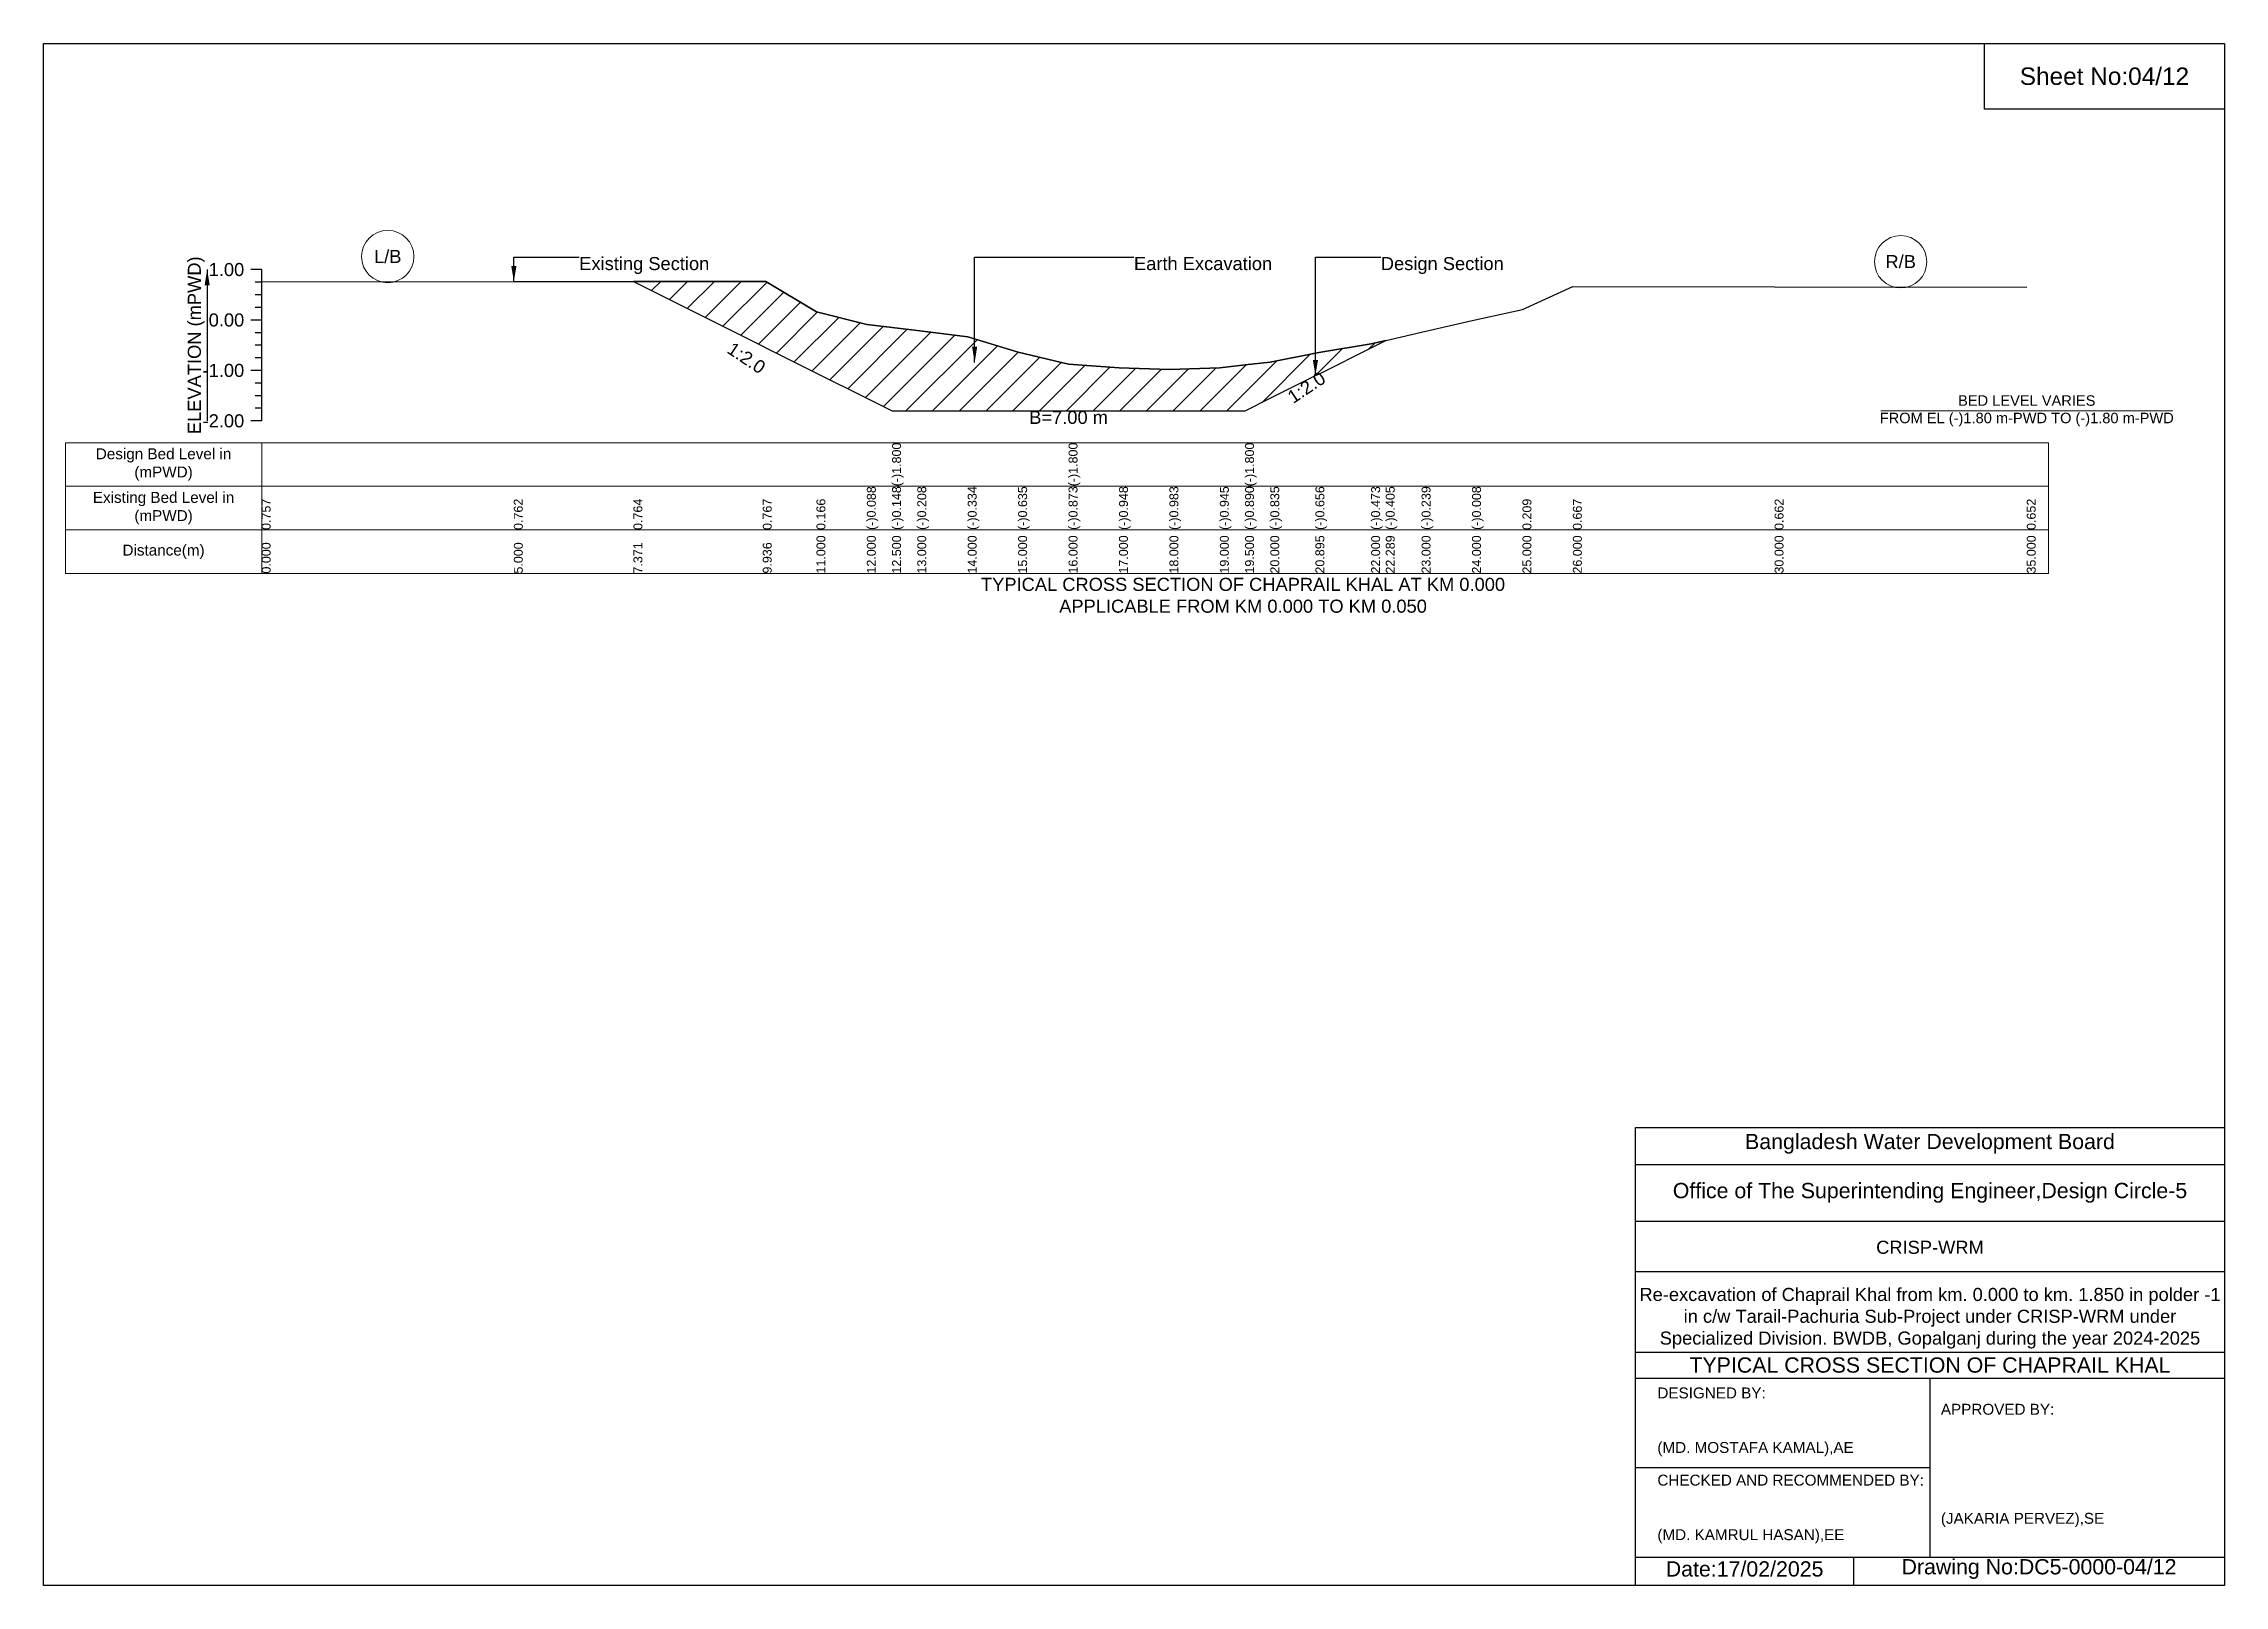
# Model space of a CAD drawing. Header units: inches. Extents: x 91000 to 218000, y -5656 to 0.
# Drawn here: x 130000 to 138000, y -5656 to 0 of the extents above; entities that cross this region are included whole.
import ezdxf

# ---------------------------------------------------------------- set-up
doc = ezdxf.new("R2010")
doc.units = ezdxf.units.IN
doc.header["$LTSCALE"] = 7
doc.header["$MEASUREMENT"] = 0
for name, color, linetype, lineweight in [('Cross section Data Border', 7, 'Continuous', 9), ('Cross Section Labels', 7, 'Continuous', 9), ('Existing_Bed_Level for Xsection', 7, 'Continuous', 25)]:
    doc.layers.add(name, color=color, linetype=linetype, lineweight=lineweight)
doc.styles.get("Standard").update_dxf_attribs({"font": 'arial.ttf'})
doc.dimstyles.get("Standard").update_dxf_attribs({"dimtxt": 0.18, "dimasz": 0.18, "dimexe": 0.18, "dimexo": 0.0625, "dimgap": 0.09, "dimtad": 0, "dimtih": 1, "dimtoh": 1, "dimdec": 4, "dimzin": 0, "dimdsep": 46, "dimtxsty": 'Standard', "dimcen": 0.09, "dimadec": 0, "dimazin": 0, "dimtfac": 1, "dimtdec": 4, "dimtofl": 0, "dimtmove": 0, "dimatfit": 3, "dimfxl": 1, "dimtolj": 1, "dimtzin": 0, "dimarcsym": 0})

msp = doc.modelspace()

# ---------------------------------------------------------------- texts
at = {"attachment_point": 5}
for s, insert, char_height in [('Sheet No:04/12', (137560, -120), 64), ('Bangladesh Water Development Board', (136920, -4036), 56), ('Office of The Superintending Engineer,Design Circle-5', (136920, -4216), 56)]:
    msp.add_mtext(s, dxfattribs=dict(at, insert=insert, char_height=char_height))
for s, insert, char_height, width, attachment_point in [('CRISP-WRM', (136920, -4416), 48, 2240, 5), ('Re-excavation of Chaprail Khal from km. 0.000 to km. 1.850 in polder -1  in c/w Tarail-Pachuria Sub-Project under CRISP-WRM under Specialized Division. BWDB, Gopalganj during the year 2024-2025', (136920, -4676), 48, 2160, 5), ('TYPICAL CROSS SECTION OF CHAPRAIL KHAL', (136920, -4848), 56, 2240, 5), ('DESIGNED BY:^J^J^J(MD. MOSTAFA KAMAL),AE', (135920, -5056), 40, 1120, 4), ('APPROVED BY:^J^J^J^J^J^J(JAKARIA PERVEZ),SE', (136960, -5216), 40, 1120, 4), ('CHECKED AND RECOMMENDED BY:^J^J^J(MD. KAMRUL HASAN),EE', (135920, -5376), 40, 1120, 4), ('Date:17/02/2025', (136240, -5596), 56, 1120, 5), ('Drawing No:DC5-0000-04/12', (137320, -5596), 56, 1760, 5)]:
    msp.add_mtext(s, dxfattribs=dict(insert=insert, char_height=char_height, width=width, attachment_point=attachment_point))
at = {"layer": 'Cross section Data Border', "char_height": 40, "width": 640, "attachment_point": 5}
for s, insert in [('Design Bed Level in (mPWD)', (130440, -1544.1)), ('Existing Bed Level in (mPWD)', (130440, -1704.1)), ('Distance(m)', (130440, -1864.1))]:
    msp.add_mtext(s, dxfattribs=dict(at, insert=insert))
at = {"layer": 'Cross Section Labels'}
for s, insert, char_height, attachment_point in [('L/B', (131262.5, -781.1), 48, 5), ('Existing Section', (131965, -782.9), 48, 1), ('Earth Excavation', (134000, -782.9), 48, 1), ('Design Section', (134905.5, -782.9), 48, 1), ('R/B', (136812.5, -800.1), 48, 5), ('B=7.00 m', (133760, -1347.1), 48, 2), ('BED LEVEL VARIES ^JFROM EL (-)1.80 m-PWD TO (-)1.80 m-PWD', (137275, -1347.1), 38.4, 5), ('TYPICAL CROSS SECTION OF CHAPRAIL KHAL AT KM 0.000^JAPPLICABLE FROM KM 0.000 TO KM 0.050', (134400, -2024.1), 48, 5)]:
    msp.add_mtext(s, dxfattribs=dict(at, insert=insert, char_height=char_height, attachment_point=attachment_point))
at = {"layer": 'Cross Section Labels', "char_height": 48, "attachment_point": 2}
for insert, rotation in [((132591.8, -1133.1), 326.30993), ((134619.3, -1241.3), 33.69007)]:
    msp.add_mtext('1:2.0', dxfattribs=dict(at, insert=insert, rotation=rotation))
at = {"layer": 'Existing_Bed_Level for Xsection', "rotation": 90}
for s, insert, char_height, attachment_point in [('ELEVATION (mPWD)', (130560, -1106.6), 48, 5), ('(-)1.800', (133112.5, -1624.1), 32.8, 1), ('(-)1.800', (133760, -1624.1), 32.8, 1), ('(-)1.800', (134407.5, -1624.1), 32.8, 1), ('0.757', (130800, -1784.1), 32.8, 1), ('0.762', (131725, -1784.1), 32.8, 1), ('0.764', (132163.7, -1784.1), 32.8, 1), ('0.767', (132638.1, -1784.1), 32.8, 1), ('0.166', (132835, -1784.1), 32.8, 1), ('(-)0.088', (133020, -1784.1), 32.8, 1), ('(-)0.148', (133112.5, -1784.1), 32.8, 1), ('(-)0.208', (133205, -1784.1), 32.8, 1), ('(-)0.334', (133390, -1784.1), 32.8, 1), ('(-)0.635', (133575, -1784.1), 32.8, 1), ('(-)0.873', (133760, -1784.1), 32.8, 1), ('(-)0.948', (133945, -1784.1), 32.8, 1), ('(-)0.983', (134130, -1784.1), 32.8, 1), ('(-)0.945', (134315, -1784.1), 32.8, 1), ('(-)0.890', (134407.5, -1784.1), 32.8, 1), ('(-)0.835', (134500, -1784.1), 32.8, 1), ('(-)0.656', (134665.5, -1784.1), 32.8, 1), ('(-)0.473', (134870, -1784.1), 32.8, 1), ('(-)0.405', (134923.6, -1784.1), 32.8, 1), ('(-)0.239', (135055, -1784.1), 32.8, 1), ('(-)0.008', (135240, -1784.1), 32.8, 1), ('0.209', (135425, -1784.1), 32.8, 1), ('0.667', (135610, -1784.1), 32.8, 1), ('0.662', (136350, -1784.1), 32.8, 1), ('0.652', (137275, -1784.1), 32.8, 1), ('0.000', (130800, -1944.1), 32.8, 1), ('5.000', (131725, -1944.1), 32.8, 1), ('7.371', (132163.7, -1944.1), 32.8, 1), ('9.936', (132638.1, -1944.1), 32.8, 1), ('11.000', (132835, -1944.1), 32.8, 1), ('12.000', (133020, -1944.1), 32.8, 1), ('12.500', (133112.5, -1944.1), 32.8, 1), ('13.000', (133205, -1944.1), 32.8, 1), ('14.000', (133390, -1944.1), 32.8, 1), ('15.000', (133575, -1944.1), 32.8, 1), ('16.000', (133760, -1944.1), 32.8, 1), ('17.000', (133945, -1944.1), 32.8, 1), ('18.000', (134130, -1944.1), 32.8, 1), ('19.000', (134315, -1944.1), 32.8, 1), ('19.500', (134407.5, -1944.1), 32.8, 1), ('20.000', (134500, -1944.1), 32.8, 1), ('20.895', (134665.5, -1944.1), 32.8, 1), ('22.000', (134870, -1944.1), 32.8, 1), ('22.289', (134923.6, -1944.1), 32.8, 1), ('23.000', (135055, -1944.1), 32.8, 1), ('24.000', (135240, -1944.1), 32.8, 1), ('25.000', (135425, -1944.1), 32.8, 1), ('26.000', (135610, -1944.1), 32.8, 1), ('30.000', (136350, -1944.1), 32.8, 1), ('35.000', (137275, -1944.1), 32.8, 1)]:
    msp.add_mtext(s, dxfattribs=dict(at, insert=insert, char_height=char_height, attachment_point=attachment_point))
at = {"layer": 'Existing_Bed_Level for Xsection', "char_height": 48, "attachment_point": 6}
for s, insert in [('1.00', (130736, -829.1)), ('0.00', (130736, -1014.1)), ('-1.00', (130736, -1199.1)), ('-2.00', (130736, -1384.1))]:
    msp.add_mtext(s, dxfattribs=dict(at, insert=insert))

# ---------------------------------------------------------------- hatches: boundary and pattern name
at = {"layer": 'Existing_Bed_Level for Xsection'}
h = msp.add_hatch(dxfattribs=at)
h.set_pattern_fill('ANSI31', color=256, scale=555, style=0)
h.paths.add_polyline_path([(132163.7, -872.7), (132638.1, -1109.9), (132650, -1115.9), (132835, -1208.4), (133020, -1300.9), (133112.5, -1347.1), (133205, -1347.1), (133390, -1347.1), (133575, -1347.1), (133760, -1347.1), (133945, -1347.1), (134130, -1347.1), (134315, -1347.1), (134407.5, -1347.1), (134500, -1300.9), (134665.5, -1218.1), (134685, -1208.4), (134870, -1115.9), (134923.6, -1089.1), (134870, -1101.7), (134685, -1131.6), (134665.5, -1135.5), (134500, -1168.6), (134407.5, -1178.8), (134315, -1189), (134130, -1196), (133945, -1189.5), (133760, -1175.7), (133575, -1131.6), (133390, -1075.9), (133205, -1052.6), (133112.5, -1041.5), (133020, -1030.4), (132835, -983.5), (132650, -872.2), (132638.1, -872.3)])

# ---------------------------------------------------------------- linework, layer by layer
for points in [[(130000, 0), (138000, 0), (138000, -5656), (130000, -5656)], [(137120, 0), (138000, 0), (138000, -240), (137120, -240)]]:
    msp.add_lwpolyline(points, close=True)
for points in [[(135840, -5656), (135840, -3976), (138000, -3976)], [(135840, -4112), (138000, -4112)], [(135840, -4320), (138000, -4320)], [(135840, -4504), (138000, -4504)], [(135840, -4800), (138000, -4800)], [(135840, -4896), (138000, -4896)], [(136920, -4896), (136920, -5552)], [(135840, -5224), (136920, -5224)], [(135840, -5552), (138000, -5552)], [(136640, -5552), (136640, -5656)]]:
    msp.add_lwpolyline(points)
at = {"layer": 'Cross section Data Border'}
msp.add_lwpolyline([(130080, -1464.1), (137355, -1464.1), (137355, -1944.1), (130080, -1944.1)], close=True, dxfattribs=at)
for points in [[(130800, -1464.1), (130800, -1944.1)], [(130080, -1624.1), (137355, -1624.1)], [(130080, -1784.1), (137355, -1784.1)]]:
    msp.add_lwpolyline(points, dxfattribs=at)
at = {"layer": 'Cross Section Labels'}
msp.add_lwpolyline([(136739.2, -1347.1), (137810.8, -1347.1)], dxfattribs=at)
for centre in [(131262.5, -781.1), (136812.5, -800.1)]:
    msp.add_circle(centre, 96, dxfattribs=at)
at = {"layer": 'Existing_Bed_Level for Xsection'}
for points in [[(130800, -829.1), (130760, -829.1)], [(130800, -875.4), (130776, -875.4)], [(130800, -1384.1), (130800, -1199.1), (130800, -1014.1), (130800, -829.1)], [(130800, -874.1), (131725, -873.2), (132163.7, -872.7), (132638.1, -872.3), (132650, -872.2), (132835, -983.5), (133020, -1030.4), (133112.5, -1041.5), (133112.5, -1041.5), (133205, -1052.6), (133390, -1075.9), (133575, -1131.6), (133760, -1175.7), (133760, -1175.7), (133945, -1189.5), (134130, -1196), (134315, -1189), (134407.5, -1178.8), (134407.5, -1178.8), (134500, -1168.6), (134665.5, -1135.5), (134685, -1131.6), (134870, -1101.7), (134923.6, -1089.1), (135055, -1058.4), (135240, -1015.6), (135425, -975.5), (135610, -890.8), (136350, -891.7), (137275, -893.5)], [(130800, -921.6), (130776, -921.6)], [(130800, -1014.1), (130760, -1014.1)], [(130800, -967.9), (130776, -967.9)], [(130800, -1060.4), (130776, -1060.4)], [(130800, -1106.6), (130776, -1106.6)], [(130800, -1199.1), (130760, -1199.1)], [(130800, -1152.9), (130776, -1152.9)], [(130800, -1245.4), (130776, -1245.4)], [(130800, -1291.6), (130776, -1291.6)], [(130800, -1337.9), (130776, -1337.9)], [(130800, -1384.1), (130760, -1384.1)]]:
    msp.add_lwpolyline(points, dxfattribs=at)
msp.add_lwpolyline([(132163.7, -872.7), (132163.7, -872.7), (132638.1, -1109.9), (132650, -1115.9), (132835, -1208.4), (133020, -1300.9), (133112.5, -1347.1), (133112.5, -1347.1), (133205, -1347.1), (133390, -1347.1), (133575, -1347.1), (133760, -1347.1), (133760, -1347.1), (133945, -1347.1), (134130, -1347.1), (134315, -1347.1), (134407.5, -1347.1), (134407.5, -1347.1), (134500, -1300.9), (134665.5, -1218.1), (134685, -1208.4), (134870, -1115.9), (134923.6, -1089.1), (134870, -1101.7), (134685, -1131.6), (134665.5, -1135.5), (134500, -1168.6), (134407.5, -1178.8), (134407.5, -1178.8), (134315, -1189), (134130, -1196), (133945, -1189.5), (133760, -1175.7), (133760, -1175.7), (133575, -1131.6), (133390, -1075.9), (133205, -1052.6), (133112.5, -1041.5), (133112.5, -1041.5), (133020, -1030.4), (132835, -983.5), (132650, -872.2), (132638.1, -872.3), (132163.7, -872.7)], close=True, dxfattribs=at)

msp.set_redraw_order([(e.dxf.handle, doc.entitydb.next_handle()) for e in msp.query("TEXT MTEXT ATTDEF DIMENSION ARC_DIMENSION")])  # texts and dimensions are drawn at this point

# ---------------------------------------------------------------- leaders
at = {"layer": 'Cross Section Labels', "annotation_type": 0, "has_hookline": 1, "hookline_direction": 0}
for points, text_width in [([(131725, -873.2), (131725, -782.9), (131964.9, -782.9)], 467.2), ([(133415.4, -1169.6), (133415.4, -782.9), (133999.9, -782.9)], 497), ([(134665.5, -1218.1), (134665.5, -782.9), (134905.4, -782.9)], 441.2)]:
    msp.add_leader(points, dimstyle='Standard', override={"dimasz": 57.6}, dxfattribs=dict(at, text_width=text_width))
at = {"layer": 'Existing_Bed_Level for Xsection'}
msp.add_leader([(130600, -829.1), (130600, -1384.1)], dimstyle='Standard', override={"dimasz": 57.6}, dxfattribs=at)

doc.saveas('drawing.dxf')
